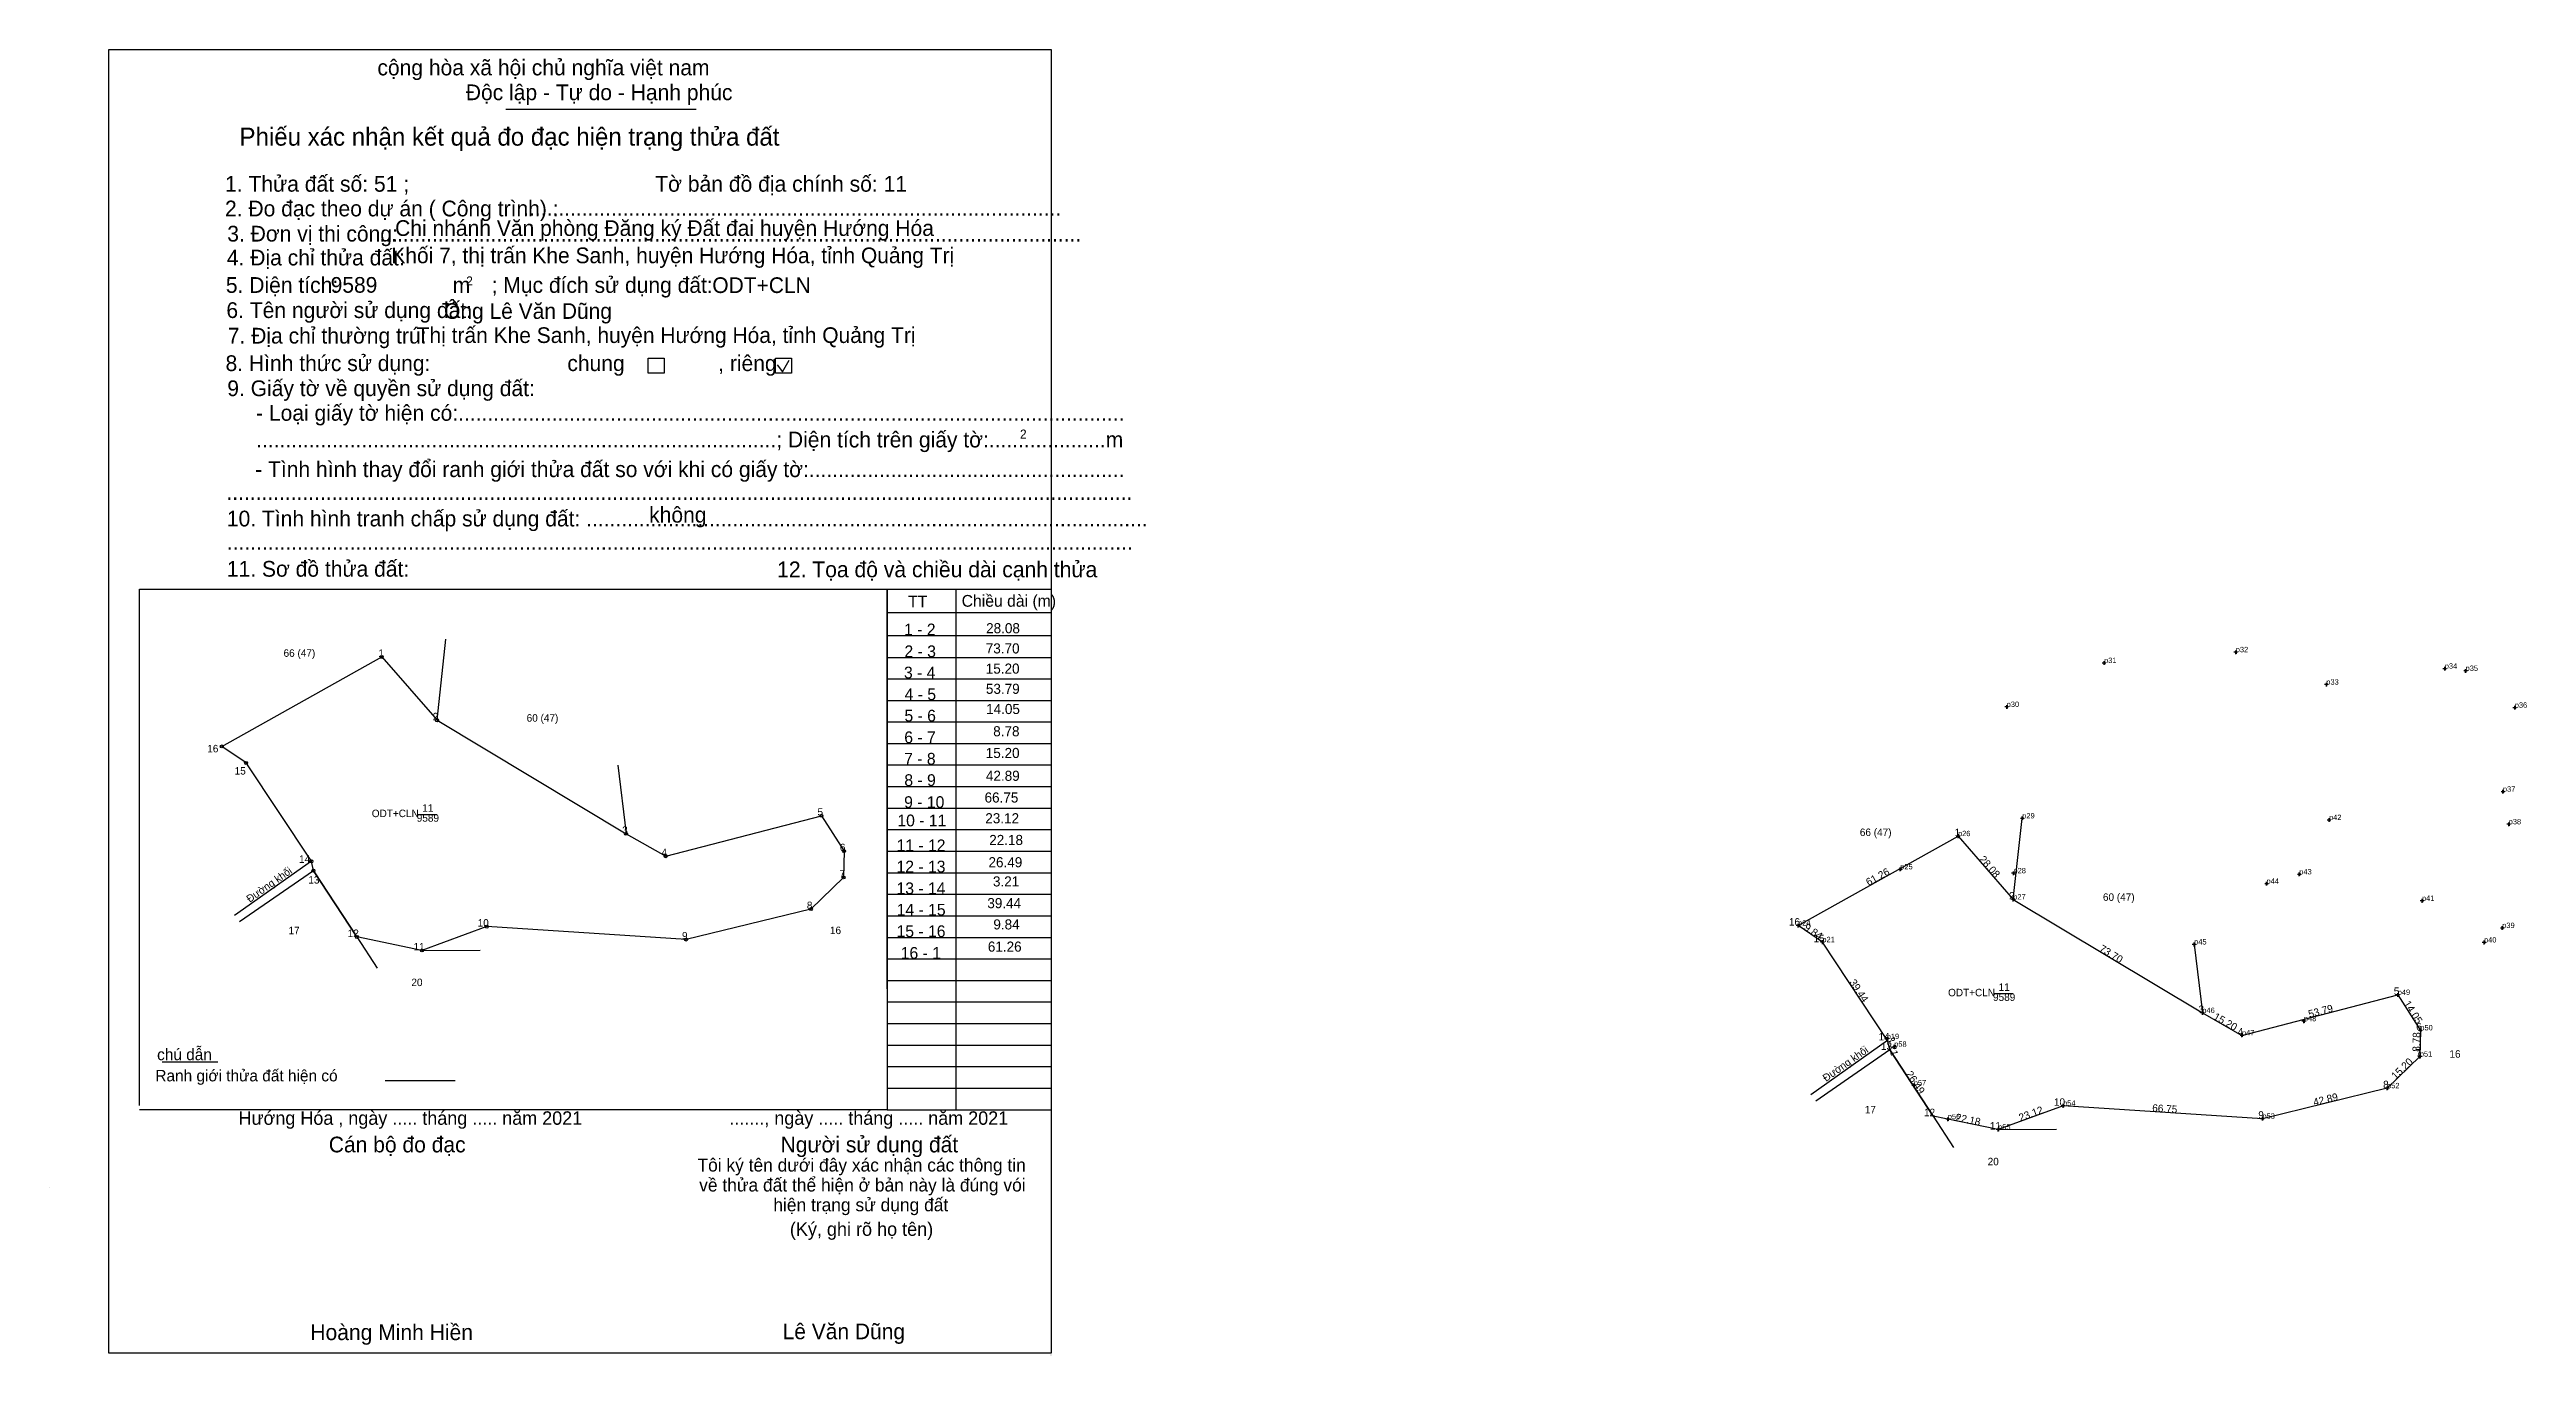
# Model space of a CAD drawing. Extents: x 548623 to 550017, y 1841367 to 1841803.
# Drawn here: x 548623 to 549451, y 1841367 to 1841803 of the extents above; entities that cross this region are included whole.
import ezdxf

# ---------------------------------------------------------------- set-up
doc = ezdxf.new("R2010")
doc.units = 0
for name, color, linetype in [('Level 1', 7, 'Continuous'), ('Level 10', 7, 'Continuous'), ('Level 12', 7, 'Continuous'), ('Level 15', 7, 'Continuous'), ('Level 17', 7, 'Continuous'), ('Level 2', 7, 'Continuous'), ('Level 30', 7, 'Continuous'), ('Level 6', 7, 'Continuous'), ('Level 61', 7, 'Continuous'), ('Level 63', 7, 'Continuous'), ('Level 7', 7, 'Continuous')]:
    doc.layers.add(name, color=color, linetype=linetype)

msp = doc.modelspace()

# ---------------------------------------------------------------- texts
at = {"layer": 'Level 1'}
for s, p in [('ODT+CLN', (548730.87, 1841546.6)), ('9589', (548745.9, 1841545.06)), ('11', (548747.75, 1841548.41)), ('ODT+CLN', (549257.6, 1841486.72)), ('9589', (549272.63, 1841485.18)), ('11', (549274.48, 1841488.53))]:
    msp.add_text(s, height=2.5, dxfattribs=at).set_placement(p)
at = {"layer": 'Level 10'}
for s, height, p in [('1 - 2', 3.928, (548908.75, 1841607.35)), ('2 - 3', 3.928, (548908.88, 1841600.05)), ('3 - 4', 3.928, (548908.71, 1841592.95)), ('4 - 5', 3.928, (548908.92, 1841585.69)), ('5 - 6', 3.928, (548908.87, 1841578.55)), ('6 - 7', 3.928, (548908.81, 1841571.31)), ('7 - 8', 3.928, (548908.77, 1841564.15)), ('9 - 10', 3.928, (548908.77, 1841549.65)), ('8 - 9', 3.928, (548908.83, 1841557)), ('10 - 11', 3.928, (548906.51, 1841543.52)), ('11 - 12', 3.928, (548906.23, 1841535.2)), ('12 - 13', 3.928, (548906.22, 1841528.11)), ('13 - 14', 3.928, (548906.22, 1841520.85)), ('14 - 15', 3.928, (548906.27, 1841513.69)), ('15 - 16', 3.928, (548906.23, 1841506.51)), ('16 - 1', 3.93, (548907.63, 1841499.25))]:
    msp.add_text(s, height=height, dxfattribs=at).set_placement(p)
at = {"layer": 'Level 12'}
for s, p in [('p32', (549353.74, 1841601.7)), ('p31', (549309.72, 1841598.09)), ('p34', (549423.58, 1841596.19)), ('p35', (549430.55, 1841595.46)), ('p33', (549384, 1841590.87)), ('p30', (549277.2, 1841583.41)), ('p36', (549446.97, 1841583.14)), ('p37', (549443, 1841555.08)), ('p29', (549282.39, 1841546.17)), ('p42', (549384.91, 1841545.62)), ('p38', (549444.95, 1841544.2)), ('p26', (549260.94, 1841540.24)), ('p25', (549241.63, 1841529.15)), ('p28', (549279.46, 1841527.82)), ('p43', (549374.97, 1841527.45)), ('p27', (549279.4, 1841519.08)), ('p44', (549364.02, 1841524.33)), ('p41', (549415.98, 1841518.62)), ('p24', (549207.47, 1841510.35)), ('p21', (549215.6, 1841504.81)), ('p45', (549339.84, 1841504.03)), ('p40', (549436.71, 1841504.7)), ('p39', (549442.78, 1841509.54)), ('p49', (549407.87, 1841487.18)), ('p46', (549342.58, 1841481.14)), ('p48', (549376.5, 1841478.37)), ('p19', (549237.11, 1841472.43)), ('p58', (549239.6, 1841469.86)), ('p47', (549355.81, 1841473.65)), ('p50', (549415.43, 1841475.34)), ('p51', (549415.25, 1841466.56)), ('p57', (549246.16, 1841456.96)), ('p52', (549404.32, 1841455.99)), ('p56', (549257.52, 1841445.64)), ('p54', (549296.04, 1841450.12)), ('p53', (549362.65, 1841445.82)), ('p55', (549274.33, 1841442.16))]:
    msp.add_text(s, height=1.8, dxfattribs=at).set_placement(p)
at = {"layer": 'Level 15'}
for s, p in [('66 (47)', (548701.39, 1841600.17)), ('60 (47)', (548782.62, 1841578.5)), ('66 (47)', (549228.12, 1841540.29)), ('60 (47)', (549309.35, 1841518.62)), ('17', (548703.04, 1841507.48)), ('16', (548883.97, 1841507.51)), ('20', (548744.1, 1841490.13)), ('16', (549425.14, 1841466.21)), ('17', (549229.77, 1841447.6)), ('20', (549270.83, 1841430.25))]:
    msp.add_text(s, height=2.5, dxfattribs=at).set_placement(p)
at = {"layer": 'Level 2'}
for s, height, p in [('cộng hòa xã hội chủ nghĩa việt nam', 5.2569, (548732.75, 1841794.49)), ('Độc lập - Tự do - Hạnh phúc', 5.2569, (548762.29, 1841786.2)), ('Phiếu xác nhận kết quả đo đạc hiện trạng thửa đất', 6.0068, (548686.67, 1841771)), ('1. Thửa đất số: 51 ;                                          Tờ bản đồ địa chính số: 11', 5.27, (548681.83, 1841755.61)), ('2. Đo đạc theo dự án ( Công trình) : ', 5.2603, (548681.83, 1841747.37)), ('3. Đơn vị thi công:', 5.2603, (548682.58, 1841738.96)), ('Chi nhánh Văn phòng Đăng ký Đất đai huyện Hướng Hóa', 5.2558, (548738.66, 1841740.83)), ('............................................................................................', 5.2603, (548781.47, 1841747.55)), ('4. Địa chỉ thửa đất:', 5.2603, (548682.44, 1841730.97)), ('........................................................................................................................', 5.26032, (548733.42, 1841738.96)), ('Khối 7, thị trấn Khe Sanh, huyện Hướng Hóa, tỉnh Quảng Trị', 5.24, (548737.41, 1841731.72)), ('5. Diện tích:', 5.2603, (548682.11, 1841721.8)), ('9589', 5.24, (548717.14, 1841721.85)), ('2', 3, (548762.41, 1841724.29)), ('; Mục đích sử dụng đất:', 5.2569, (548770.93, 1841721.8)), ('ODT+CLN', 5.24, (548844.66, 1841721.76)), ('6. Tên người sử dụng đất:', 5.2603, (548682.29, 1841713.4)), ('Ông Lê Văn Dũng', 5.24, (548755.03, 1841713.12)), ('m', 5.26, (548757.91, 1841721.8)), ('7. Địa chỉ thường trú:', 5.2603, (548682.75, 1841704.86)), ('Thị trấn Khe Sanh, huyện Hướng Hóa, tỉnh Quảng Trị', 5.2415, (548745.87, 1841705.05)), ('8. Hình thức sử dụng:', 5.2603, (548682, 1841695.67)), ('chung                , riêng', 5.2569, (548796.22, 1841695.67)), ('9. Giấy tờ về quyền sử dụng đất:', 5.2603, (548682.58, 1841687.29)), ('     - Loại giấy tờ hiện có:..................................................................................................................', 5.2569, (548682.44, 1841679.06)), ('     .........................................................................................; Diện tích trên giấy tờ:....................m', 5.2569, (548682.44, 1841670.15)), ('2', 3, (548947.47, 1841673.12)), ('     - Tình hình thay đổi ranh giới thửa đất so với khi có giấy tờ:......................................................', 5.2569, (548682.15, 1841660.24)), ('...........................................................................................................................................................', 5.2569, (548682.29, 1841652.62)), ('10. Tình hình tranh chấp sử dụng đất: ................................................................................................', 5.26032, (548682.44, 1841643.75)), ('không', 5.257, (548823.56, 1841645.02)), ('...........................................................................................................................................................', 5.2569, (548682.44, 1841635.97)), ('11. Sơ đồ thửa đất:', 5.2603, (548682.44, 1841626.95)), ('12. Tọa độ và chiều dài cạnh thửa', 5.2704, (548866.32, 1841626.76)), ('Hướng Hóa , ngày ..... tháng ..... năm 2021', 4.4928, (548686.35, 1841443.78)), ('......., ngày ..... tháng ..... năm 2021', 4.4928, (548850.36, 1841443.78)), ('Cán bộ đo đạc', 5.257, (548716.5, 1841434.56)), ('Người sử dụng đất', 5.2569, (548867.47, 1841434.56)), ('Tôi ký tên dưới đây xác nhận các thông tin', 4.3429, (548839.71, 1841428.16)), ('về thửa đất thể hiện ở bản này là đúng vói', 4.3429, (548840.28, 1841421.49)), ('hiện trạng sử dụng đất', 4.3429, (548865.05, 1841414.87)), ('(Ký, ghi rõ họ tên)', 4.5061, (548870.58, 1841406.67)), ('Hoàng Minh Hiền', 5.26, (548710.34, 1841371.82)), ('Lê Văn Dũng', 5.24, (548868.16, 1841372.12)), ('.', 1.5, (548957.59, 1841366.69))]:
    msp.add_text(s, height=height, dxfattribs=at).set_placement(p)
at = {"layer": 'Level 30'}
for s, height, p in [('TT', 3.917, (548910.1, 1841616.68)), ('Chiều dài (m)', 3.9282, (548927.99, 1841616.91))]:
    msp.add_text(s, height=height, dxfattribs=at).set_placement(p)
at = {"layer": 'Level 6'}
for s, height, p in [('chú dẫn', 3.849, (548659.13, 1841465.36)), ('Ranh giới thửa đất hiện có ', 3.8491, (548658.55, 1841458.29))]:
    msp.add_text(s, height=height, dxfattribs=at).set_placement(p)
at = {"layer": 'Level 63'}
for s, height, p in [('28.08', 3.375, (548936.16, 1841608.05)), (' 1', 2.5, (548732.14, 1841600.12)), ('73.70', 3.375, (548936.04, 1841601.3)), ('15.20', 3.375, (548936.04, 1841594.55)), ('53.79', 3.375, (548936.09, 1841587.8)), (' 2', 2.5, (548750.33, 1841578.96)), ('14.05', 3.375, (548936.16, 1841581.05)), (' 16', 2.5, (548674.96, 1841568.25)), ('15.20', 3.375, (548936.04, 1841566.35)), ('8.78', 3.375, (548938.53, 1841573.61)), (' 15', 2.5, (548684.11, 1841560.82)), ('42.89', 3.375, (548936.09, 1841558.73)), ('66.75', 3.375, (548935.64, 1841551.47)), (' 5', 2.5, (548878.88, 1841547.06)), ('23.12', 3.375, (548935.88, 1841544.54)), (' 3', 2.5, (548813.63, 1841541.02)), (' 6', 2.5, (548886.36, 1841535.22)), ('22.18', 3.375, (548937.19, 1841537.28)), (' 1', 2.5, (549258.87, 1841540.24)), (' 14', 2.5, (548705.63, 1841531.32)), (' 4', 2.5, (548826.73, 1841533.53)), (' 7', 2.5, (548886.26, 1841526.44)), ('26.49', 3.375, (548936.95, 1841529.84)), (' 13', 2.5, (548708.75, 1841524.39)), ('3.21', 3.375, (548938.44, 1841523.43)), (' 2', 2.5, (549277.06, 1841519.08)), (' 10', 2.5, (548765.32, 1841510)), (' 8', 2.5, (548875.33, 1841515.87)), ('39.44', 3.375, (548936.56, 1841516.17)), ('9.84', 3.375, (548938.58, 1841509.07)), (' 16', 2.5, (549203.49, 1841510.35)), (' 12', 2.5, (548721.9, 1841506.54)), (' 11', 2.5, (548743.89, 1841502.04)), (' 9', 2.5, (548833.61, 1841505.7)), ('61.26', 3.375, (548936.73, 1841501.64)), (' 15', 2.5, (549211.7, 1841504.81)), (' 5', 2.5, (549405.61, 1841487.18)), (' 3', 2.5, (549340.36, 1841481.14)), (' 14', 2.5, (549233.43, 1841471.96)), (' 13', 2.5, (549234.24, 1841468.82)), (' 4', 2.5, (549353.46, 1841473.65)), (' 6', 2.5, (549413.09, 1841475.34)), (' 7', 2.5, (549412.99, 1841466.56)), (' 8', 2.5, (549402.06, 1841455.99)), (' 12', 2.5, (549248.63, 1841446.66)), (' 10', 2.5, (549292.05, 1841450.12)), (' 9', 2.5, (549360.34, 1841445.82)), (' 11', 2.5, (549270.62, 1841442.16))]:
    msp.add_text(s, height=height, dxfattribs=at).set_placement(p)
for s, rotation, p in [('Đường khối', 35.16508, (548690.09, 1841517.94)), ('61.26', 29.20541, (549231.04, 1841523.53)), ('28.08', 311.10147, (549267.82, 1841532.36)), ('9.84', 325.72843, (549209.2, 1841509.17)), ('73.70', 329.01491, (549307.88, 1841501.98)), ('39.44', 303.59336, (549224.5, 1841491.4)), ('15.20', 330.48417, (549346.04, 1841479.19)), ('53.79', 14.56844, (549378.35, 1841479.51)), ('14.05', 302.55878, (549409.72, 1841484.28)), ('Đường khối', 35.16508, (549216.82, 1841458.06)), ('3.21', 282.21931, (549237.19, 1841473.01)), ('8.78', 88.82554, (549415.28, 1841468.18)), ('26.49', 303.21611, (549243.38, 1841460.76)), ('15.20', 44.04072, (549407.17, 1841458.76)), ('42.89', 13.71551, (549379.97, 1841450.04)), ('22.18', 348.29493, (549259.96, 1841445.14)), ('23.12', 20.13553, (549281.79, 1841444.89)), ('66.75', 356.3064, (549325.77, 1841448.2))]:
    msp.add_text(s, height=2.5, rotation=rotation, dxfattribs=at).set_placement(p)

# ---------------------------------------------------------------- linework, layer by layer
at = {"layer": 'Level 1'}
for points in [[(548734.21, 1841600.12), (548752.67, 1841578.96), (548815.85, 1841541.02), (548829.08, 1841533.53), (548881.14, 1841547.06), (548888.7, 1841535.22), (548888.52, 1841526.44), (548877.59, 1841515.87), (548835.92, 1841505.7), (548769.31, 1841510), (548747.6, 1841502.04), (548725.88, 1841506.54), (548711.37, 1841528.7), (548710.69, 1841531.84), (548688.87, 1841564.69), (548680.74, 1841570.23)], [(549260.94, 1841540.24), (549279.4, 1841519.08), (549342.58, 1841481.14), (549355.81, 1841473.65), (549407.87, 1841487.18), (549415.43, 1841475.34), (549415.25, 1841466.56), (549404.32, 1841455.99), (549362.65, 1841445.82), (549296.04, 1841450.12), (549274.33, 1841442.16), (549252.61, 1841446.66), (549238.1, 1841468.82), (549237.42, 1841471.96), (549215.6, 1841504.81), (549207.47, 1841510.35)]]:
    msp.add_lwpolyline(points, close=True, dxfattribs=at)
at = {"layer": 'Level 10'}
for p, q in [((548752.67, 1841578.96), (548755.66, 1841606.05)), ((548680.74, 1841570.23), (548734.21, 1841600.12)), ((548734.21, 1841600.12), (548752.67, 1841578.96)), ((548688.87, 1841564.69), (548680.74, 1841570.23)), ((548710.69, 1841531.84), (548688.87, 1841564.69)), ((548813.11, 1841563.91), (548815.85, 1841541.02)), ((548829.08, 1841533.53), (548881.14, 1841547.06)), ((548881.14, 1841547.06), (548888.7, 1841535.22)), ((549279.4, 1841519.08), (549282.39, 1841546.17)), ((548815.85, 1841541.02), (548829.08, 1841533.53)), ((549207.47, 1841510.35), (549260.94, 1841540.24)), ((549260.94, 1841540.24), (549279.4, 1841519.08)), ((548710.69, 1841531.84), (548684.97, 1841513.72)), ((548711.37, 1841528.7), (548686.72, 1841511.61)), ((548888.7, 1841535.22), (548888.52, 1841526.44)), ((548888.52, 1841526.44), (548877.59, 1841515.87)), ((548877.59, 1841515.87), (548835.92, 1841505.7)), ((548747.6, 1841502.04), (548725.88, 1841506.54)), ((548769.31, 1841510), (548747.6, 1841502.04)), ((548835.92, 1841505.7), (548769.31, 1841510)), ((549215.6, 1841504.81), (549207.47, 1841510.35)), ((549237.42, 1841471.96), (549215.6, 1841504.81)), ((549339.84, 1841504.03), (549342.58, 1841481.14)), ((549355.81, 1841473.65), (549407.87, 1841487.18)), ((549407.87, 1841487.18), (549415.43, 1841475.34)), ((549342.58, 1841481.14), (549355.81, 1841473.65)), ((549237.42, 1841471.96), (549211.7, 1841453.84)), ((549415.43, 1841475.34), (549415.25, 1841466.56)), ((549238.1, 1841468.82), (549213.45, 1841451.73)), ((549415.25, 1841466.56), (549404.32, 1841455.99)), ((549404.32, 1841455.99), (549362.65, 1841445.82)), ((549274.33, 1841442.16), (549252.61, 1841446.66)), ((549296.04, 1841450.12), (549274.33, 1841442.16)), ((549362.65, 1841445.82), (549296.04, 1841450.12))]:
    msp.add_line(p, q, dxfattribs=at)
at = {"layer": 'Level 15'}
for p, q in [((548711.37, 1841528.7), (548710.69, 1841531.84)), ((548747.6, 1841502.04), (548767.06, 1841502.15)), ((549238.1, 1841468.82), (549237.42, 1841471.96)), ((549274.33, 1841442.16), (549293.79, 1841442.27))]:
    msp.add_line(p, q, dxfattribs=at)
at = {"layer": 'Level 17'}
msp.add_line((548660.86, 1841464.84), (548679.43, 1841464.84), dxfattribs=at)
at = {"layer": 'Level 2'}
for p, q in [((548642.98, 1841803.12), (548642.98, 1841803.12)), ((548775.63, 1841783.15), (548839.32, 1841783.15)), ((548866.36, 1841697.78), (548868.15, 1841695.45)), ((548868.15, 1841695.45), (548870.33, 1841699.35)), ((548653.23, 1841622.82), (548903.07, 1841622.82)), ((548653.23, 1841450.23), (548653.23, 1841622.82)), ((548903.07, 1841622.82), (548903.07, 1841448.82)), ((548903.07, 1841448.82), (548653.23, 1841448.82)), ((548957.92, 1841367.51), (548957.92, 1841367.51))]:
    msp.add_line(p, q, dxfattribs=at)
for points in [[(548642.98, 1841803.12), (548957.92, 1841803.12), (548957.92, 1841367.51), (548642.98, 1841367.51)], [(548823.18, 1841700.02), (548828.59, 1841700.02), (548828.59, 1841694.98), (548823.18, 1841694.98)], [(548865.74, 1841700.02), (548871.15, 1841700.02), (548871.15, 1841694.98), (548865.74, 1841694.98)]]:
    msp.add_lwpolyline(points, close=True, dxfattribs=at)
at = {"layer": 'Level 30'}
for p, q in [((548903.07, 1841622.82), (548957.92, 1841622.82)), ((548903.07, 1841489.26), (548903.07, 1841622.82)), ((548925.99, 1841622.82), (548925.99, 1841448.82)), ((548957.92, 1841622.82), (548957.92, 1841489.26)), ((548903.07, 1841614.97), (548957.92, 1841614.97)), ((548903.07, 1841607.33), (548957.92, 1841607.33)), ((548902.93, 1841599.99), (548957.78, 1841599.99)), ((548903.07, 1841592.84), (548957.92, 1841592.84)), ((548903.07, 1841585.62), (548957.92, 1841585.62)), ((548903.07, 1841578.42), (548957.92, 1841578.42)), ((548903.07, 1841571.22), (548957.92, 1841571.22)), ((548903.07, 1841564.02), (548957.92, 1841564.02)), ((548903.07, 1841556.82), (548957.92, 1841556.82)), ((548903.07, 1841549.62), (548957.92, 1841549.62)), ((548903.07, 1841542.42), (548957.92, 1841542.42)), ((548903.07, 1841535.22), (548957.92, 1841535.22)), ((548903.07, 1841528.02), (548957.92, 1841528.02)), ((548903.07, 1841520.82), (548957.92, 1841520.82)), ((548903.07, 1841513.62), (548957.92, 1841513.62)), ((548903.07, 1841506.42), (548957.92, 1841506.42)), ((548903.07, 1841499.22), (548957.92, 1841499.22)), ((548903.07, 1841492.02), (548957.92, 1841492.02)), ((548903.07, 1841484.82), (548957.92, 1841484.82)), ((548903.07, 1841477.62), (548957.92, 1841477.62)), ((548903.07, 1841477.59), (548957.92, 1841477.59)), ((548903.07, 1841470.42), (548957.92, 1841470.42)), ((548903.07, 1841463.22), (548957.92, 1841463.22)), ((548903.07, 1841456.02), (548957.92, 1841456.02)), ((548903.07, 1841448.82), (548957.92, 1841448.82))]:
    msp.add_line(p, q, dxfattribs=at)
at = {"layer": 'Level 6'}
for p, q in [((548735.34, 1841458.56), (548758.78, 1841458.56)), ((548623.19, 1841422.93), (548623.19, 1841422.93)), ((548623.19, 1841422.93), (548623.19, 1841422.93)), ((548623.19, 1841422.93), (548623.19, 1841422.93))]:
    msp.add_line(p, q, dxfattribs=at)
at = {"layer": 'Level 61'}
for p, q in [((548711.37, 1841528.7), (548725.88, 1841506.54)), ((548725.88, 1841506.54), (548732.72, 1841496.07)), ((549238.1, 1841468.82), (549252.61, 1841446.66)), ((549252.61, 1841446.66), (549259.45, 1841436.19))]:
    msp.add_line(p, q, dxfattribs=at)
at = {"layer": 'Level 63'}
for p, q in [((548752.67, 1841578.96), (548815.85, 1841541.02)), ((548746.32, 1841547.53), (548752.6, 1841547.53)), ((549279.4, 1841519.08), (549342.58, 1841481.14)), ((549273.05, 1841487.65), (549279.33, 1841487.65))]:
    msp.add_line(p, q, dxfattribs=at)
for centre in [(548734.21, 1841600.12), (548752.67, 1841578.96), (548680.74, 1841570.23), (548688.87, 1841564.69), (548881.14, 1841547.06), (548815.85, 1841541.02), (548710.69, 1841531.84), (548711.37, 1841528.7), (548829.08, 1841533.53), (548888.7, 1841535.22), (548888.52, 1841526.44), (548877.59, 1841515.87), (548725.88, 1841506.54), (548769.31, 1841510), (548835.92, 1841505.7), (548747.6, 1841502.04)]:
    msp.add_circle(centre, 0.5, dxfattribs=at)
at = {"layer": 'Level 7'}
for p, q in [((549310.35, 1841598.09), (549309.1, 1841598.09)), ((549309.72, 1841597.47), (549309.72, 1841598.71)), ((549354.36, 1841601.7), (549353.11, 1841601.7)), ((549353.74, 1841601.08), (549353.74, 1841602.33)), ((549424.2, 1841596.19), (549422.95, 1841596.19)), ((549423.58, 1841595.57), (549423.58, 1841596.82)), ((549431.17, 1841595.46), (549429.92, 1841595.46)), ((549430.55, 1841594.83), (549430.55, 1841596.08)), ((549384.63, 1841590.87), (549383.38, 1841590.87)), ((549384.01, 1841590.25), (549384.01, 1841591.49)), ((549277.83, 1841583.41), (549276.58, 1841583.41)), ((549277.2, 1841582.79), (549277.2, 1841584.03)), ((549447.59, 1841583.14), (549446.35, 1841583.14)), ((549446.97, 1841582.52), (549446.97, 1841583.77)), ((549443.63, 1841555.08), (549442.38, 1841555.08)), ((549443, 1841554.46), (549443, 1841555.71)), ((549283.01, 1841546.17), (549281.77, 1841546.17)), ((549282.39, 1841545.55), (549282.39, 1841546.8)), ((549385.53, 1841545.62), (549384.29, 1841545.62)), ((549384.91, 1841545), (549384.91, 1841546.25)), ((549444.95, 1841543.58), (549444.95, 1841544.83)), ((549261.56, 1841540.24), (549260.31, 1841540.24)), ((549260.94, 1841539.62), (549260.94, 1841540.87)), ((549445.58, 1841544.21), (549444.33, 1841544.21)), ((549242.25, 1841529.15), (549241, 1841529.15)), ((549241.63, 1841528.53), (549241.63, 1841529.77)), ((549279.46, 1841527.2), (549279.46, 1841528.45)), ((549374.97, 1841526.82), (549374.97, 1841528.07)), ((549280.08, 1841527.83), (549278.83, 1841527.83)), ((549364.64, 1841524.33), (549363.4, 1841524.33)), ((549364.02, 1841523.71), (549364.02, 1841524.96)), ((549375.6, 1841527.45), (549374.35, 1841527.45)), ((549280.02, 1841519.07), (549278.78, 1841519.07)), ((549279.4, 1841518.45), (549279.4, 1841519.7)), ((549416.6, 1841518.62), (549415.35, 1841518.62)), ((549415.98, 1841517.99), (549415.98, 1841519.24)), ((549208.1, 1841510.35), (549206.85, 1841510.35)), ((549207.47, 1841509.72), (549207.47, 1841510.97)), ((549216.23, 1841504.81), (549214.98, 1841504.81)), ((549215.6, 1841504.18), (549215.6, 1841505.43)), ((549340.46, 1841504.03), (549339.21, 1841504.03)), ((549339.84, 1841503.4), (549339.84, 1841504.65)), ((549437.34, 1841504.7), (549436.09, 1841504.7)), ((549436.71, 1841504.08), (549436.71, 1841505.33)), ((549443.4, 1841509.53), (549442.15, 1841509.53)), ((549442.78, 1841508.91), (549442.78, 1841510.16)), ((549408.49, 1841487.18), (549407.24, 1841487.18)), ((549407.87, 1841486.56), (549407.87, 1841487.81)), ((549343.2, 1841481.14), (549341.95, 1841481.14)), ((549342.58, 1841480.52), (549342.58, 1841481.77)), ((549377.12, 1841478.37), (549375.87, 1841478.37)), ((549376.5, 1841477.74), (549376.5, 1841478.99)), ((549237.73, 1841472.43), (549236.49, 1841472.43)), ((549237.11, 1841471.81), (549237.11, 1841473.06)), ((549239.61, 1841469.24), (549239.61, 1841470.49)), ((549356.43, 1841473.65), (549355.18, 1841473.65)), ((549355.81, 1841473.03), (549355.81, 1841474.27)), ((549416.05, 1841475.34), (549414.81, 1841475.34)), ((549415.43, 1841474.72), (549415.43, 1841475.97)), ((549240.23, 1841469.86), (549238.98, 1841469.86)), ((549415.87, 1841466.56), (549414.62, 1841466.56)), ((549415.25, 1841465.93), (549415.25, 1841467.18)), ((549246.78, 1841456.96), (549245.53, 1841456.96)), ((549246.16, 1841456.33), (549246.16, 1841457.58)), ((549404.95, 1841455.99), (549403.7, 1841455.99)), ((549404.32, 1841455.37), (549404.32, 1841456.61)), ((549258.14, 1841445.64), (549256.89, 1841445.64)), ((549257.52, 1841445.01), (549257.52, 1841446.26)), ((549296.66, 1841450.13), (549295.41, 1841450.13)), ((549296.04, 1841449.5), (549296.04, 1841450.75)), ((549363.28, 1841445.81), (549362.03, 1841445.81)), ((549362.65, 1841445.19), (549362.65, 1841446.44)), ((549274.95, 1841442.16), (549273.71, 1841442.16)), ((549274.33, 1841441.53), (549274.33, 1841442.78))]:
    msp.add_line(p, q, dxfattribs=at)

msp.set_redraw_order([(e.dxf.handle, doc.entitydb.next_handle()) for e in msp.query("TEXT MTEXT ATTDEF DIMENSION ARC_DIMENSION")])  # texts and dimensions are drawn at this point

doc.saveas('drawing.dxf')
